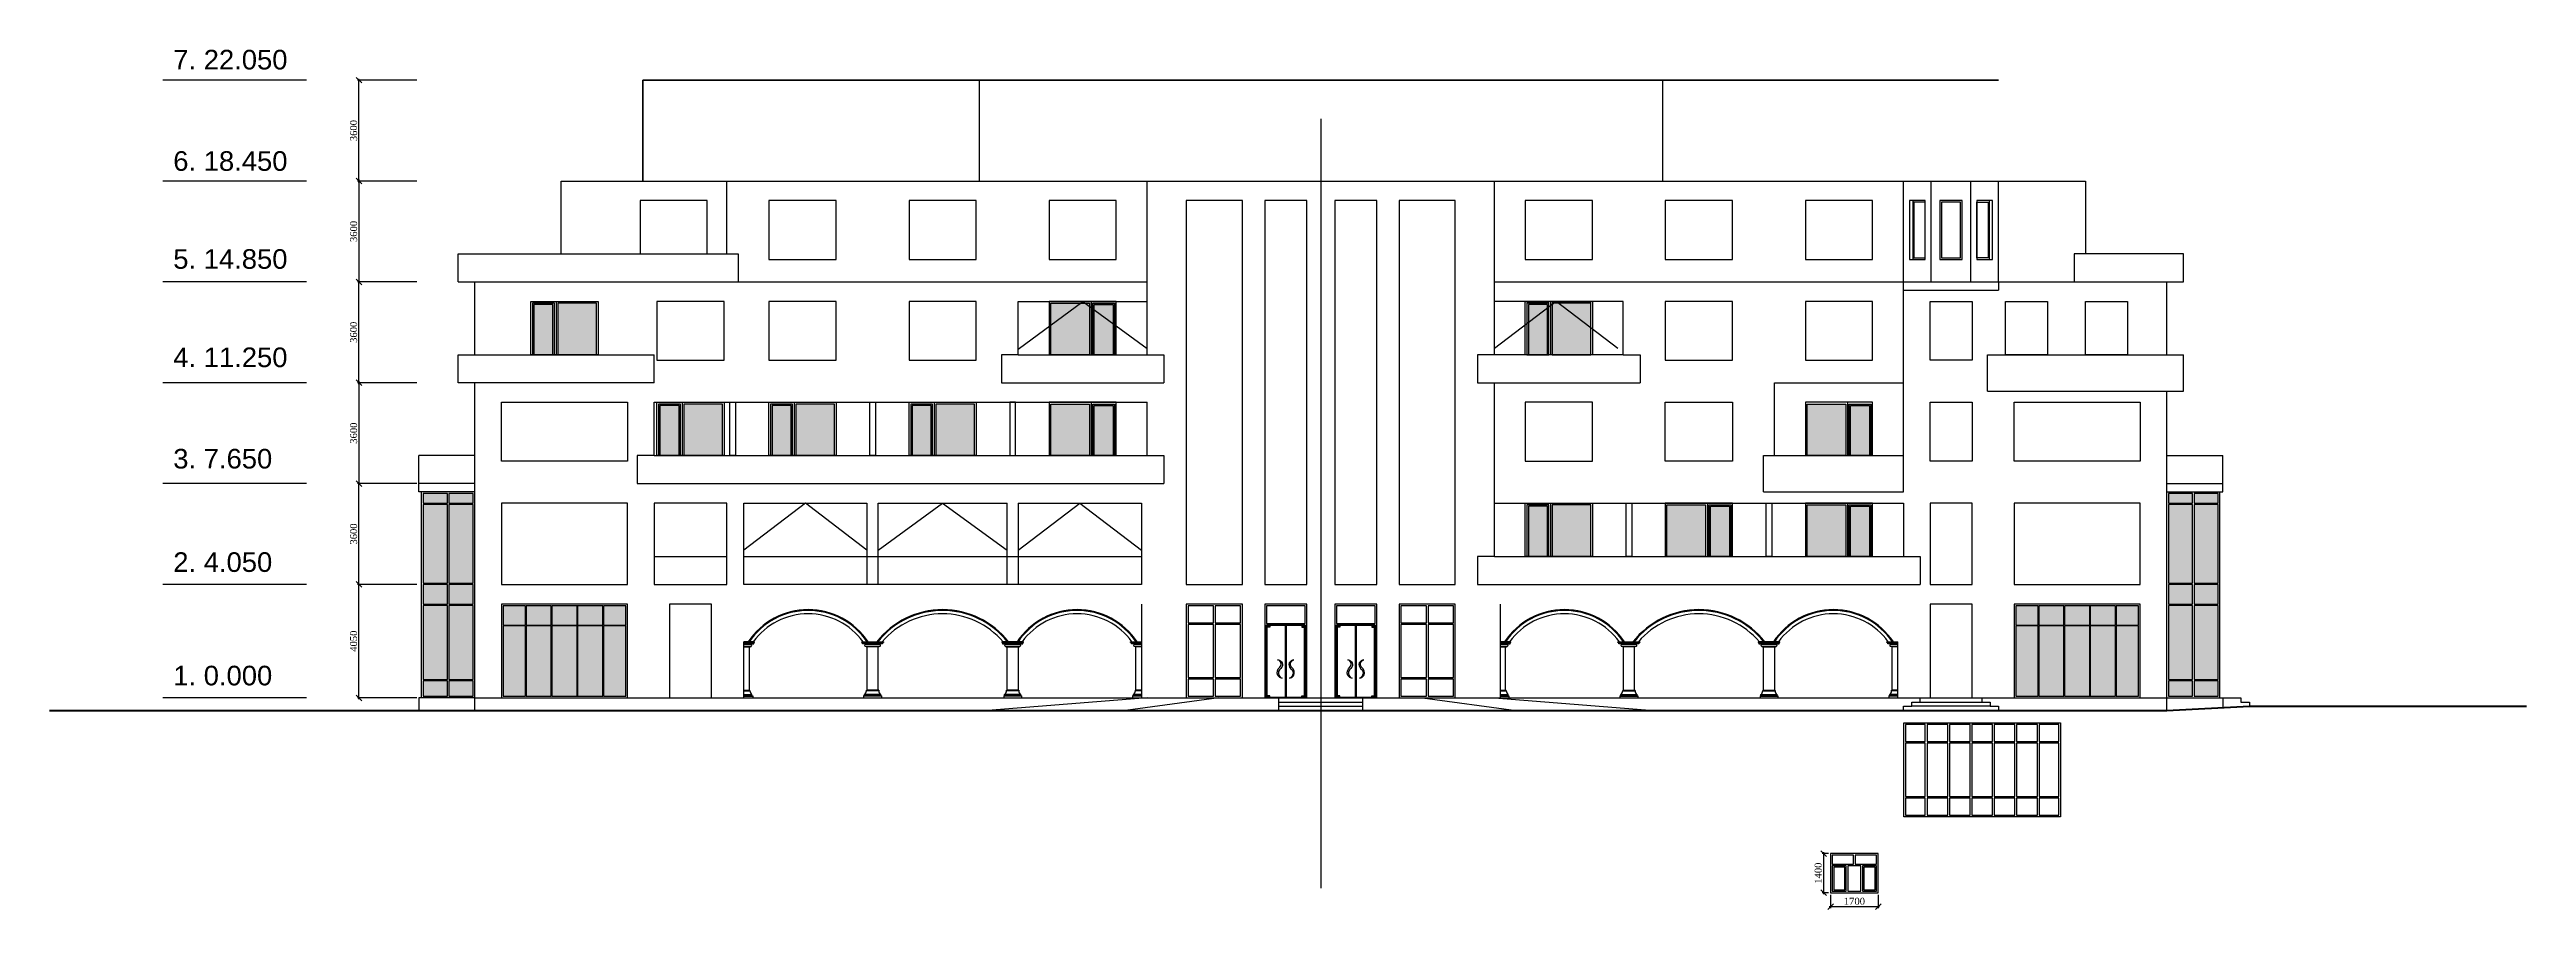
# Model space of a CAD drawing. Header units: inches. Extents: x 2870606 to 3671143, y -733551 to -473558.
# Drawn here: x 3019444 to 3107870, y -633457 to -602762 of the extents above; entities that cross this region are included whole.
import ezdxf

# ---------------------------------------------------------------- set-up
doc = ezdxf.new("R2010")
doc.units = ezdxf.units.IN
doc.header["$MEASUREMENT"] = 0
doc.layers.add('01', color=7, linetype='Continuous')
doc.styles.add('ira', font='arial.ttf', dxfattribs={"height": 3})
doc.styles.add('J~stule', font='dutch.ttf')
doc.dimstyles.new('J~style', dxfattribs={"dimscale": 100, "dimtxt": 2.5, "dimasz": 2, "dimexe": 0.55, "dimexo": 0.725, "dimtad": 1, "dimdec": 0, "dimdsep": 46, "dimtxsty": 'J~stule', "dimblk": 'OBLIQUE', "dimcen": 2, "dimdle": 0.5, "dimadec": 0, "dimazin": 0, "dimtfac": 1, "dimtdec": 0, "dimtmove": 0, "dimatfit": 3, "dimfxl": 1, "dimarcsym": 0})

msp = doc.modelspace()

# ---------------------------------------------------------------- texts
at = {"style": 'ira'}
msp.add_text('5. 14.850', height=700, dxfattribs=at).set_placement((3023861.52, -610587.86))
at = {"layer": '01', "lineweight": 20, "style": 'ira'}
for s, p in [('7. 22.050', (3023861.52, -603472.06)), ('6. 18.450', (3023861.52, -607090.68)), ('4. 11.250', (3023861.52, -614097.82)), ('3. 7.650', (3023861.52, -617716.44)), ('2. 4.050', (3023861.52, -621407.91)), ('1. 0.000', (3023861.52, -625457.91))]:
    msp.add_text(s, height=700, dxfattribs=at).set_placement(p)

# ---------------------------------------------------------------- blocks, each defined once
blk = doc.blocks.new('_Oblique')
at = {"color": 0, "linetype": 'ByBlock', "lineweight": -2}
blk.add_line((-0.5, -0.5), (0.5, 0.5), dxfattribs=at)
blk = doc.blocks.new('*D79')
at = {"color": 0, "lineweight": -2, "transparency": 16777216}
for p, q in [((3082956, -631462), (3082722, -631462)), ((3082777, -631412), (3082777, -632912)), ((3082956, -632862), (3082722, -632862))]:
    blk.add_line(p, q, dxfattribs=at)
at = {"layer": 'Defpoints', "color": 0, "lineweight": 35, "transparency": 16777216}
for p in [(3083028, -631462), (3082777, -632862), (3083028, -632862)]:
    blk.add_point(p, dxfattribs=at)
at = {"color": 0, "lineweight": -2, "transparency": 16777216, "xscale": 200, "yscale": 200, "zscale": 200}
for p, rotation in [((3082777, -631462), 90), ((3082777, -632862), 270)]:
    blk.add_blockref('_Oblique', p, dxfattribs=dict(at, rotation=rotation))
at = {"color": 0, "transparency": 16777216, "insert": (3082586, -632162), "char_height": 250, "attachment_point": 5, "rotation": 90, "style": 'J~stule'}
blk.add_mtext('1400', dxfattribs=at)
blk = doc.blocks.new('*D80')
at = {"color": 0, "lineweight": -2, "transparency": 16777216}
for p, q in [((3083028, -632935), (3083028, -633412)), ((3084728, -632935), (3084728, -633412)), ((3082978, -633357), (3084778, -633357))]:
    blk.add_line(p, q, dxfattribs=at)
at = {"layer": 'Defpoints', "color": 0, "lineweight": 35, "transparency": 16777216}
for p in [(3083028, -632862), (3084728, -632862), (3084728, -633357)]:
    blk.add_point(p, dxfattribs=at)
at = {"color": 0, "lineweight": -2, "transparency": 16777216, "xscale": 200, "yscale": 200, "zscale": 200, "rotation": 180}
blk.add_blockref('_Oblique', (3083028, -633357), dxfattribs=at)
at = {"color": 0, "lineweight": -2, "transparency": 16777216, "xscale": 200, "yscale": 200, "zscale": 200}
blk.add_blockref('_Oblique', (3084728, -633357), dxfattribs=at)
at = {"color": 0, "transparency": 16777216, "insert": (3083878, -633166), "char_height": 250, "attachment_point": 5, "style": 'J~stule'}
blk.add_mtext('1700', dxfattribs=at)
blk = doc.blocks.new('*D83')
at = {"color": 0, "lineweight": -2, "transparency": 16777216}
for p, q in [((3032555, -621855), (3030436, -621855)), ((3030491, -625955), (3030491, -621805)), ((3032555, -625905), (3030436, -625905))]:
    blk.add_line(p, q, dxfattribs=at)
at = {"layer": 'Defpoints', "color": 0, "lineweight": 35, "transparency": 16777216}
for p in [(3030491, -621855), (3032627, -621855), (3032627, -625905)]:
    blk.add_point(p, dxfattribs=at)
at = {"color": 0, "lineweight": -2, "transparency": 16777216, "xscale": 200, "yscale": 200, "zscale": 200}
for p, rotation in [((3030491, -621855), 90), ((3030491, -625905), 270)]:
    blk.add_blockref('_Oblique', p, dxfattribs=dict(at, rotation=rotation))
at = {"color": 0, "transparency": 16777216, "insert": (3030299, -623880), "char_height": 250, "attachment_point": 5, "rotation": 90, "style": 'J~stule'}
blk.add_mtext('4050', dxfattribs=at)
blk = doc.blocks.new('*D84')
at = {"color": 0, "lineweight": -2, "transparency": 16777216}
for p, q in [((3032555, -618255), (3030436, -618255)), ((3030491, -621905), (3030491, -618205)), ((3032555, -621855), (3030436, -621855))]:
    blk.add_line(p, q, dxfattribs=at)
at = {"layer": 'Defpoints', "color": 0, "lineweight": 35, "transparency": 16777216}
for p in [(3030491, -618255), (3032627, -618255), (3032627, -621855)]:
    blk.add_point(p, dxfattribs=at)
at = {"color": 0, "lineweight": -2, "transparency": 16777216, "xscale": 200, "yscale": 200, "zscale": 200}
for p, rotation in [((3030491, -618255), 90), ((3030491, -621855), 270)]:
    blk.add_blockref('_Oblique', p, dxfattribs=dict(at, rotation=rotation))
at = {"color": 0, "transparency": 16777216, "insert": (3030301, -620055), "char_height": 250, "attachment_point": 5, "rotation": 90, "style": 'J~stule'}
blk.add_mtext('3600', dxfattribs=at)
blk = doc.blocks.new('*D85')
at = {"color": 0, "lineweight": -2, "transparency": 16777216}
for p, q in [((3032555, -614655), (3030436, -614655)), ((3030491, -614605), (3030491, -618305)), ((3032555, -618255), (3030436, -618255))]:
    blk.add_line(p, q, dxfattribs=at)
at = {"layer": 'Defpoints', "color": 0, "lineweight": 35, "transparency": 16777216}
for p in [(3032627, -614655), (3030491, -618255), (3032627, -618255)]:
    blk.add_point(p, dxfattribs=at)
at = {"color": 0, "lineweight": -2, "transparency": 16777216, "xscale": 200, "yscale": 200, "zscale": 200}
for p, rotation in [((3030491, -614655), 90), ((3030491, -618255), 270)]:
    blk.add_blockref('_Oblique', p, dxfattribs=dict(at, rotation=rotation))
at = {"color": 0, "transparency": 16777216, "insert": (3030301, -616455), "char_height": 250, "attachment_point": 5, "rotation": 90, "style": 'J~stule'}
blk.add_mtext('3600', dxfattribs=at)
blk = doc.blocks.new('*D86')
at = {"color": 0, "lineweight": -2, "transparency": 16777216}
for p, q in [((3032555, -607455), (3030436, -607455)), ((3030491, -607405), (3030491, -611105)), ((3032555, -611055), (3030436, -611055))]:
    blk.add_line(p, q, dxfattribs=at)
at = {"layer": 'Defpoints', "color": 0, "lineweight": 35, "transparency": 16777216}
for p in [(3032627, -607455), (3030491, -611055), (3032627, -611055)]:
    blk.add_point(p, dxfattribs=at)
at = {"color": 0, "lineweight": -2, "transparency": 16777216, "xscale": 200, "yscale": 200, "zscale": 200}
for p, rotation in [((3030491, -607455), 90), ((3030491, -611055), 270)]:
    blk.add_blockref('_Oblique', p, dxfattribs=dict(at, rotation=rotation))
at = {"color": 0, "transparency": 16777216, "insert": (3030301, -609255), "char_height": 250, "attachment_point": 5, "rotation": 90, "style": 'J~stule'}
blk.add_mtext('3600', dxfattribs=at)
blk = doc.blocks.new('*D87')
at = {"color": 0, "lineweight": -2, "transparency": 16777216}
for p, q in [((3030491, -614705), (3030491, -611005)), ((3032555, -611055), (3030436, -611055)), ((3032555, -614655), (3030436, -614655))]:
    blk.add_line(p, q, dxfattribs=at)
at = {"layer": 'Defpoints', "color": 0, "lineweight": 35, "transparency": 16777216}
for p in [(3030491, -611055), (3032627, -611055), (3032627, -614655)]:
    blk.add_point(p, dxfattribs=at)
at = {"color": 0, "lineweight": -2, "transparency": 16777216, "xscale": 200, "yscale": 200, "zscale": 200}
for p, rotation in [((3030491, -611055), 90), ((3030491, -614655), 270)]:
    blk.add_blockref('_Oblique', p, dxfattribs=dict(at, rotation=rotation))
at = {"color": 0, "transparency": 16777216, "insert": (3030301, -612855), "char_height": 250, "attachment_point": 5, "rotation": 90, "style": 'J~stule'}
blk.add_mtext('3600', dxfattribs=at)
blk = doc.blocks.new('*D88')
at = {"color": 0, "lineweight": -2, "transparency": 16777216}
for p, q in [((3032555, -603855), (3030436, -603855)), ((3030491, -607505), (3030491, -603805)), ((3032555, -607455), (3030436, -607455))]:
    blk.add_line(p, q, dxfattribs=at)
at = {"layer": 'Defpoints', "color": 0, "lineweight": 35, "transparency": 16777216}
for p in [(3030491, -603855), (3032627, -603855), (3032627, -607455)]:
    blk.add_point(p, dxfattribs=at)
at = {"color": 0, "lineweight": -2, "transparency": 16777216, "xscale": 200, "yscale": 200, "zscale": 200}
for p, rotation in [((3030491, -603855), 90), ((3030491, -607455), 270)]:
    blk.add_blockref('_Oblique', p, dxfattribs=dict(at, rotation=rotation))
at = {"color": 0, "transparency": 16777216, "insert": (3030301, -605655), "char_height": 250, "attachment_point": 5, "rotation": 90, "style": 'J~stule'}
blk.add_mtext('3600', dxfattribs=at)

# ---------------------------------------------------------------- dimensions: what is measured, and where the dimension line sits
for base, p1, p2, angle, picture, middle in [((3030491.23, -603854.69), (3032627.14, -607454.69), (3032627.14, -603854.69), 90, '*D88', (3030301.21, -605654.69)), ((3030491.23, -611054.69), (3032627.14, -607454.69), (3032627.14, -611054.69), 270, '*D86', (3030301.21, -609254.69)), ((3030491.23, -611054.69), (3032627.14, -614654.69), (3032627.14, -611054.69), 90, '*D87', (3030301.21, -612854.69)), ((3030491.23, -618254.69), (3032627.14, -614654.69), (3032627.14, -618254.69), 270, '*D85', (3030301.21, -616454.69)), ((3030491.23, -618254.69), (3032627.14, -621854.69), (3032627.14, -618254.69), 90, '*D84', (3030301.21, -620054.69)), ((3030491.23, -621854.69), (3032627.14, -625904.69), (3032627.14, -621854.69), 90, '*D83', (3030298.53, -623879.69)), ((3082776.85, -632862.38), (3083028.43, -631462.38), (3083028.43, -632862.38), 90, '*D79', (3082585.97, -632162.38))]:
    dim = msp.add_linear_dim(base=base, p1=p1, p2=p2, angle=angle, dimstyle='J~style', override={"dimdec": 1, "dimtdec": 1})
    dim.commit()
    dim.dimension.update_dxf_attribs({"geometry": picture, "text_midpoint": middle})
dim = msp.add_linear_dim(base=(3084728.43, -633356.9), p1=(3083028.43, -632862.38), p2=(3084728.43, -632862.38), dimstyle='J~style', override={"dimdec": 1, "dimtdec": 1})
dim.commit()
dim.dimension.update_dxf_attribs({"geometry": '*D80', "text_midpoint": (3083878.43, -633166.02)})

# ---------------------------------------------------------------- hatches: boundary and pattern name
h = msp.add_hatch(color=256)
h.set_gradient(color1=(125, 180, 197), color2=(213, 231, 236), one_color=1, tint=0.88, name='HEMISPHERICAL')
h.paths.add_polyline_path([(3037587.14, -613654.69), (3038967.14, -613654.69), (3038967.14, -611814.69), (3037587.14, -611814.69)])
h.paths.add_polyline_path([(3036737.14, -613654.69), (3037417.14, -613654.69), (3037417.14, -611864.69), (3036737.14, -611864.69)])
h = msp.add_hatch(color=256)
h.set_gradient(color1=(125, 180, 197), color2=(213, 231, 236), one_color=1, tint=0.88, name='HEMISPHERICAL')
h.paths.add_polyline_path([(3056567.14, -613654.69), (3055187.14, -613654.69), (3055187.14, -611814.69), (3056567.14, -611814.69)])
h.paths.add_polyline_path([(3057417.14, -613654.69), (3056737.14, -613654.69), (3056737.14, -611864.69), (3057417.14, -611864.69)])
h = msp.add_hatch(color=256)
h.set_gradient(color1=(125, 180, 197), color2=(213, 231, 236), one_color=1, tint=0.88, name='HEMISPHERICAL')
h.paths.add_polyline_path([(3073087.14, -613654.69), (3074467.14, -613654.69), (3074467.14, -611814.69), (3073087.14, -611814.69)])
h.paths.add_polyline_path([(3072237.14, -613654.69), (3072917.14, -613654.69), (3072917.14, -611864.69), (3072237.14, -611864.69)])
h = msp.add_hatch(color=256)
h.set_gradient(color1=(125, 180, 197), color2=(213, 231, 236), one_color=1, tint=0.88, name='HEMISPHERICAL')
h.paths.add_polyline_path([(3042087.14, -617254.69), (3043467.14, -617254.69), (3043467.14, -615414.69), (3042087.14, -615414.69)])
h.paths.add_polyline_path([(3041237.14, -617254.69), (3041917.14, -617254.69), (3041917.14, -615464.69), (3041237.14, -615464.69)])
h = msp.add_hatch(color=256)
h.set_gradient(color1=(125, 180, 197), color2=(213, 231, 236), one_color=1, tint=0.88, name='HEMISPHERICAL')
h.paths.add_polyline_path([(3046087.14, -617254.69), (3047467.14, -617254.69), (3047467.14, -615414.69), (3046087.14, -615414.69)])
h.paths.add_polyline_path([(3045237.14, -617254.69), (3045917.14, -617254.69), (3045917.14, -615464.69), (3045237.14, -615464.69)])
h = msp.add_hatch(color=256)
h.set_gradient(color1=(125, 180, 197), color2=(213, 231, 236), one_color=1, tint=0.88, name='HEMISPHERICAL')
h.paths.add_polyline_path([(3051087.14, -617254.69), (3052467.14, -617254.69), (3052467.14, -615414.69), (3051087.14, -615414.69)])
h.paths.add_polyline_path([(3050237.14, -617254.69), (3050917.14, -617254.69), (3050917.14, -615464.69), (3050237.14, -615464.69)])
h = msp.add_hatch(color=256)
h.set_gradient(color1=(125, 180, 197), color2=(213, 231, 236), one_color=1, tint=0.88, name='HEMISPHERICAL')
h.paths.add_polyline_path([(3056567.14, -617254.69), (3055187.14, -617254.69), (3055187.14, -615414.69), (3056567.14, -615414.69)])
h.paths.add_polyline_path([(3057417.14, -617254.69), (3056737.14, -617254.69), (3056737.14, -615464.69), (3057417.14, -615464.69)])
h = msp.add_hatch(color=256)
h.set_gradient(color1=(125, 180, 197), color2=(213, 231, 236), one_color=1, tint=0.88, name='HEMISPHERICAL')
h.paths.add_polyline_path([(3083567.14, -617254.69), (3082187.14, -617254.69), (3082187.14, -615414.69), (3083567.14, -615414.69)])
h.paths.add_polyline_path([(3084417.14, -617254.69), (3083737.14, -617254.69), (3083737.14, -615464.69), (3084417.14, -615464.69)])
h = msp.add_hatch(color=256)
h.set_gradient(color1=(125, 180, 197), color2=(213, 231, 236), one_color=1, tint=0.88, name='HEMISPHERICAL')
h.paths.add_polyline_path([(3033652.14, -618614.69), (3032787.14, -618614.69), (3032787.14, -618954.69), (3033652.14, -618954.69)])
h.paths.add_polyline_path([(3034567.14, -618614.69), (3033702.14, -618614.69), (3033702.14, -618954.69), (3034567.14, -618954.69)])
h.paths.add_polyline_path([(3034567.14, -619004.69), (3033702.14, -619004.69), (3033702.14, -621804.69), (3034567.14, -621804.69)])
h.paths.add_polyline_path([(3033652.14, -619004.69), (3032787.14, -619004.69), (3032787.14, -621804.69), (3033652.14, -621804.69)])
h.paths.add_polyline_path([(3033652.14, -621854.69), (3032787.14, -621854.69), (3032787.14, -622554.69), (3033652.14, -622554.69)])
h.paths.add_polyline_path([(3034567.14, -621854.69), (3033702.14, -621854.69), (3033702.14, -622554.69), (3034567.14, -622554.69)])
h.paths.add_polyline_path([(3034567.14, -622604.69), (3033702.14, -622604.69), (3033702.14, -625244.69), (3034567.14, -625244.69)])
h.paths.add_polyline_path([(3033652.14, -622604.69), (3032787.14, -622604.69), (3032787.14, -625244.69), (3033652.14, -625244.69)])
h.paths.add_polyline_path([(3033652.14, -625294.69), (3032787.14, -625294.69), (3032787.14, -625844.69), (3033652.14, -625844.69)])
h.paths.add_polyline_path([(3034567.14, -625294.69), (3033702.14, -625294.69), (3033702.14, -625844.69), (3034567.14, -625844.69)])
h = msp.add_hatch(color=256)
h.set_gradient(color1=(125, 180, 197), color2=(213, 231, 236), one_color=1, tint=0.88, name='HEMISPHERICAL')
h.paths.add_polyline_path([(3095952.14, -618614.69), (3095087.14, -618614.69), (3095087.14, -618954.69), (3095952.14, -618954.69)])
h.paths.add_polyline_path([(3096867.14, -618614.69), (3096002.14, -618614.69), (3096002.14, -618954.69), (3096867.14, -618954.69)])
h.paths.add_polyline_path([(3096867.14, -619004.69), (3096002.14, -619004.69), (3096002.14, -621804.69), (3096867.14, -621804.69)])
h.paths.add_polyline_path([(3095952.14, -619004.69), (3095087.14, -619004.69), (3095087.14, -621804.69), (3095952.14, -621804.69)])
h.paths.add_polyline_path([(3095952.14, -621854.69), (3095087.14, -621854.69), (3095087.14, -622554.69), (3095952.14, -622554.69)])
h.paths.add_polyline_path([(3096867.14, -621854.69), (3096002.14, -621854.69), (3096002.14, -622554.69), (3096867.14, -622554.69)])
h.paths.add_polyline_path([(3096867.14, -622604.69), (3096002.14, -622604.69), (3096002.14, -625244.69), (3096867.14, -625244.69)])
h.paths.add_polyline_path([(3095952.14, -622604.69), (3095087.14, -622604.69), (3095087.14, -625244.69), (3095952.14, -625244.69)])
h.paths.add_polyline_path([(3095952.14, -625294.69), (3095087.14, -625294.69), (3095087.14, -625844.69), (3095952.14, -625844.69)])
h.paths.add_polyline_path([(3096867.14, -625294.69), (3096002.14, -625294.69), (3096002.14, -625844.69), (3096867.14, -625844.69)])
h = msp.add_hatch(color=256)
h.set_gradient(color1=(125, 180, 197), color2=(213, 231, 236), one_color=1, tint=0.88, name='HEMISPHERICAL')
h.paths.add_polyline_path([(3073087.14, -620854.69), (3074467.14, -620854.69), (3074467.14, -619014.69), (3073087.14, -619014.69)])
h.paths.add_polyline_path([(3072237.14, -620854.69), (3072917.14, -620854.69), (3072917.14, -619064.69), (3072237.14, -619064.69)])
h = msp.add_hatch(color=256)
h.set_gradient(color1=(125, 180, 197), color2=(213, 231, 236), one_color=1, tint=0.88, name='HEMISPHERICAL')
h.paths.add_polyline_path([(3078567.14, -620854.69), (3077187.14, -620854.69), (3077187.14, -619014.69), (3078567.14, -619014.69)])
h.paths.add_polyline_path([(3079417.14, -620854.69), (3078737.14, -620854.69), (3078737.14, -619064.69), (3079417.14, -619064.69)])
h = msp.add_hatch(color=256)
h.set_gradient(color1=(125, 180, 197), color2=(213, 231, 236), one_color=1, tint=0.88, name='HEMISPHERICAL')
h.paths.add_polyline_path([(3083567.14, -620854.69), (3082187.14, -620854.69), (3082187.14, -619014.69), (3083567.14, -619014.69)])
h.paths.add_polyline_path([(3084417.14, -620854.69), (3083737.14, -620854.69), (3083737.14, -619064.69), (3084417.14, -619064.69)])
h = msp.add_hatch(color=256)
h.set_gradient(color1=(125, 180, 197), color2=(213, 231, 236), one_color=1, tint=0.88, name='HEMISPHERICAL')
h.paths.add_polyline_path([(3040017.14, -623334.69), (3039217.14, -623334.69), (3039217.14, -625844.69), (3040017.14, -625844.69)])
h.paths.add_polyline_path([(3040017.14, -622614.69), (3039217.14, -622614.69), (3039217.14, -623314.69), (3040017.14, -623314.69)])
h.paths.add_polyline_path([(3039197.14, -622614.69), (3038297.14, -622614.69), (3038297.14, -623314.69), (3039197.14, -623314.69)])
h.paths.add_polyline_path([(3038277.14, -622614.69), (3037377.14, -622614.69), (3037377.14, -623314.69), (3038277.14, -623314.69)])
h.paths.add_polyline_path([(3037357.14, -622614.69), (3036457.14, -622614.69), (3036457.14, -623314.69), (3037357.14, -623314.69)])
h.paths.add_polyline_path([(3036437.14, -622614.69), (3035637.14, -622614.69), (3035637.14, -623314.69), (3036437.14, -623314.69)])
h.paths.add_polyline_path([(3036437.14, -623334.69), (3035637.14, -623334.69), (3035637.14, -625844.69), (3036437.14, -625844.69)])
h.paths.add_polyline_path([(3037357.14, -623334.69), (3036457.14, -623334.69), (3036457.14, -625844.69), (3037357.14, -625844.69)])
h.paths.add_polyline_path([(3038277.14, -623334.69), (3037377.14, -623334.69), (3037377.14, -625844.69), (3038277.14, -625844.69)])
h.paths.add_polyline_path([(3039197.14, -623334.69), (3038297.14, -623334.69), (3038297.14, -625844.69), (3039197.14, -625844.69)])
h = msp.add_hatch(color=256)
h.set_gradient(color1=(125, 180, 197), color2=(213, 231, 236), one_color=1, tint=0.88, name='HEMISPHERICAL')
h.paths.add_polyline_path([(3094017.14, -623334.69), (3093217.14, -623334.69), (3093217.14, -625844.69), (3094017.14, -625844.69)])
h.paths.add_polyline_path([(3094017.14, -622614.69), (3093217.14, -622614.69), (3093217.14, -623314.69), (3094017.14, -623314.69)])
h.paths.add_polyline_path([(3093197.14, -622614.69), (3092297.14, -622614.69), (3092297.14, -623314.69), (3093197.14, -623314.69)])
h.paths.add_polyline_path([(3092277.14, -622614.69), (3091377.14, -622614.69), (3091377.14, -623314.69), (3092277.14, -623314.69)])
h.paths.add_polyline_path([(3091357.14, -622614.69), (3090457.14, -622614.69), (3090457.14, -623314.69), (3091357.14, -623314.69)])
h.paths.add_polyline_path([(3090437.14, -622614.69), (3089637.14, -622614.69), (3089637.14, -623314.69), (3090437.14, -623314.69)])
h.paths.add_polyline_path([(3090437.14, -623334.69), (3089637.14, -623334.69), (3089637.14, -625844.69), (3090437.14, -625844.69)])
h.paths.add_polyline_path([(3091357.14, -623334.69), (3090457.14, -623334.69), (3090457.14, -625844.69), (3091357.14, -625844.69)])
h.paths.add_polyline_path([(3092277.14, -623334.69), (3091377.14, -623334.69), (3091377.14, -625844.69), (3092277.14, -625844.69)])
h.paths.add_polyline_path([(3093197.14, -623334.69), (3092297.14, -623334.69), (3092297.14, -625844.69), (3093197.14, -625844.69)])

# ---------------------------------------------------------------- linework, layer by layer
for p, q in [((3028616.62, -603854.69), (3023484.17, -603854.69)), ((3052627.14, -603854.69), (3077027.14, -603854.69)), ((3052627.14, -603854.69), (3052627.14, -607454.69)), ((3077027.14, -603854.69), (3077027.14, -607454.69)), ((3028616.62, -607454.69), (3023484.17, -607454.69)), ((3037707.14, -607454.69), (3089027.14, -607454.69)), ((3037707.14, -610054.69), (3037707.14, -607454.69)), ((3043627.14, -610054.69), (3043627.14, -607454.69)), ((3058627.14, -613654.69), (3058627.14, -607454.69)), ((3071027.14, -613654.69), (3071027.14, -607454.69)), ((3085627.14, -611054.69), (3085627.14, -607454.69)), ((3086622.98, -611054.69), (3086622.98, -607454.69)), ((3088031.3, -611054.69), (3088031.3, -607454.69)), ((3089027.14, -611054.69), (3089027.14, -607454.69)), ((3089027.14, -611054.69), (3089027.14, -607454.69)), ((3089027.14, -607454.69), (3092127.14, -607454.69)), ((3092127.14, -607454.69), (3092127.14, -610054.69)), ((3085962.42, -608154.69), (3085962.42, -610254.69)), ((3088691.86, -608154.69), (3088691.86, -610254.69)), ((3034027.14, -611054.69), (3034027.14, -610054.69)), ((3034027.14, -610054.69), (3044027.14, -610054.69)), ((3044027.14, -610054.69), (3044027.14, -611054.69)), ((3028616.62, -611054.69), (3023484.17, -611054.69)), ((3034027.14, -611054.69), (3058627.14, -611054.69)), ((3034627.14, -613654.69), (3034627.14, -611054.69)), ((3037527.14, -611754.69, -981.54), (3037527.14, -613654.69, 66.17)), ((3054027.14, -613654.69), (3054027.14, -611754.69)), ((3054027.14, -611754.69), (3058627.14, -611754.69)), ((3056627.14, -611754.69, -981.54), (3056627.14, -613654.69, 66.17)), ((3071027.14, -611054.69), (3095027.14, -611054.69)), ((3075627.14, -611754.69), (3071027.14, -611754.69)), ((3073027.14, -611754.69, -981.54), (3073027.14, -613654.69, 66.17)), ((3075627.14, -613654.69), (3075627.14, -611754.69)), ((3085627.14, -614654.69), (3085627.14, -611054.69)), ((3085627.14, -611354.69), (3089027.14, -611354.69)), ((3089027.14, -611054.69), (3089027.14, -611354.69)), ((3095027.14, -613654.69), (3095027.14, -611054.69)), ((3034027.14, -613654.69), (3041027.14, -613654.69)), ((3034027.14, -614654.69), (3034027.14, -613654.69)), ((3041027.14, -614654.69), (3041027.14, -613654.69)), ((3054027.14, -613654.69), (3058627.14, -613654.69)), ((3075627.14, -613654.69), (3071027.14, -613654.69)), ((3088627.14, -613654.69), (3095627.14, -613654.69)), ((3088627.14, -614954.69), (3088627.14, -613654.69)), ((3095627.14, -614954.69), (3095627.14, -613654.69)), ((3028616.62, -614654.69), (3023484.17, -614654.69)), ((3041027.14, -614654.69), (3034027.14, -614654.69)), ((3034627.14, -626354.69), (3034627.14, -614654.69)), ((3041027.14, -617254.69), (3041027.14, -615354.69)), ((3041027.14, -615354.69), (3058627.14, -615354.69)), ((3042027.14, -615354.69, -981.54), (3042027.14, -617254.69, 66.17)), ((3046027.14, -615354.69, -981.54), (3046027.14, -617254.69, 66.17)), ((3051027.14, -615354.69, -981.54), (3051027.14, -617254.69, 66.17)), ((3053427.14, -614654.69), (3059227.14, -614654.69)), ((3056627.14, -615354.69, -981.54), (3056627.14, -617254.69, 66.17)), ((3058627.14, -617254.69), (3058627.14, -615354.69)), ((3070427.14, -614654.69), (3076227.14, -614654.69)), ((3071027.14, -618954.69), (3071027.14, -614654.69)), ((3081027.14, -617254.69), (3081027.14, -614654.69)), ((3081027.14, -614654.69), (3085627.14, -614654.69)), ((3083627.14, -615354.69, -981.54), (3083627.14, -617254.69, 66.17)), ((3085627.14, -618554.69), (3085627.14, -614654.69)), ((3088627.14, -614954.69), (3095627.14, -614954.69)), ((3095027.14, -626354.69), (3095027.14, -614954.69)), ((3032627.14, -618554.69), (3032627.14, -617254.69)), ((3034627.14, -617254.69), (3032627.14, -617254.69)), ((3041027.14, -617254.69), (3058627.14, -617254.69)), ((3080627.14, -617254.69), (3085627.14, -617254.69)), ((3080627.14, -618254.69), (3080627.14, -617254.69)), ((3095027.14, -617254.69), (3097027.14, -617254.69)), ((3097027.14, -618554.69), (3097027.14, -617254.69)), ((3028616.62, -618254.69), (3023484.17, -618254.69)), ((3034627.14, -618254.69), (3032627.14, -618254.69)), ((3034627.14, -618554.69), (3032627.14, -618554.69)), ((3032727.14, -625904.69), (3032727.14, -618554.69)), ((3040427.14, -618254.69), (3059227.14, -618254.69)), ((3044227.14, -621854.69), (3044227.14, -618954.69)), ((3044227.14, -618954.69), (3048627.14, -618954.69)), ((3048627.14, -618954.69), (3048627.14, -621854.69)), ((3049027.14, -621854.69), (3049027.14, -618954.69)), ((3049027.14, -618954.69), (3053627.14, -618954.69)), ((3053627.14, -621854.69), (3053627.14, -618954.69)), ((3054027.14, -618954.69), (3054027.14, -621854.69)), ((3054027.14, -618954.69), (3058427.14, -618954.69)), ((3058427.14, -618954.69), (3058427.14, -621854.69)), ((3071027.14, -620854.69), (3071027.14, -618954.69)), ((3071027.14, -618954.69), (3085627.14, -618954.69)), ((3073027.14, -618954.69, -981.54), (3073027.14, -620854.69, 66.17)), ((3078627.14, -618954.69, -981.54), (3078627.14, -620854.69, 66.17)), ((3080627.14, -618554.69), (3080627.14, -618254.69)), ((3080627.14, -618554.69), (3085627.14, -618554.69)), ((3083627.14, -618954.69, -981.54), (3083627.14, -620854.69, 66.17)), ((3085627.14, -618954.69), (3085627.14, -620854.69)), ((3095027.14, -618254.69), (3097027.14, -618254.69)), ((3095027.14, -618554.69), (3097027.14, -618554.69)), ((3096927.14, -625904.69), (3096927.14, -618554.69)), ((3041027.14, -620854.69), (3043627.14, -620854.69)), ((3044227.14, -620854.69), (3058427.14, -620854.69)), ((3071027.14, -620854.69), (3085627.14, -620854.69)), ((3028616.62, -621854.69), (3023484.17, -621854.69)), ((3058427.14, -621854.69), (3044227.14, -621854.69)), ((3070427.14, -621854.69), (3086227.14, -621854.69)), ((3058427.14, -622554.69), (3058427.14, -625904.69)), ((3062917.14, -623324.69, -25.91), (3062917.14, -623304.69, -25.91)), ((3062922.14, -623324.69, -25.91), (3062922.14, -623304.69, -25.91)), ((3064232.14, -623324.69, -25.91), (3064232.14, -623304.69, -25.91)), ((3064237.14, -623324.69, -25.91), (3064237.14, -623304.69, -25.91)), ((3065417.14, -623324.69, -25.91), (3065417.14, -623304.69, -25.91)), ((3065422.14, -623324.69, -25.91), (3065422.14, -623304.69, -25.91)), ((3066732.14, -623324.69, -25.91), (3066732.14, -623304.69, -25.91)), ((3066737.14, -623324.69, -25.91), (3066737.14, -623304.69, -25.91)), ((3071227.14, -622554.69), (3071227.14, -625904.69)), ((3044227.14, -625904.69), (3044227.14, -623904.69)), ((3044616.53, -623904.69), (3044227.14, -623904.69)), ((3044227.14, -623924.69), (3044586.53, -623924.69)), ((3044227.14, -623974.69), (3044486.53, -623974.69)), ((3044227.14, -623994.69), (3044486.53, -623994.69)), ((3044227.14, -624064.79), (3044486.53, -624064.79)), ((3044227.14, -624084.79), (3044456.53, -624084.79)), ((3044427.14, -625634.83), (3044427.14, -624084.79)), ((3044456.53, -624064.79), (3044456.53, -624084.79)), ((3044486.53, -623974.69), (3044586.53, -623974.69)), ((3044486.53, -623974.69), (3044486.53, -623994.69)), ((3044586.53, -623974.69), (3044586.53, -623924.69)), ((3044586.53, -623924.69), (3044616.53, -623924.69)), ((3044616.53, -623924.69), (3044616.53, -623904.69)), ((3048437.75, -623924.69), (3048437.75, -623904.69)), ((3048437.75, -623904.69), (3049216.56, -623904.69)), ((3048467.75, -623924.69), (3048437.75, -623924.69)), ((3048467.75, -623974.69), (3048467.75, -623924.69)), ((3049186.56, -623924.69), (3048467.75, -623924.69)), ((3048567.75, -623974.69), (3048467.75, -623974.69)), ((3049086.56, -623974.69), (3048567.75, -623974.69)), ((3048567.75, -623974.69), (3048567.75, -623994.69)), ((3049086.56, -623994.69), (3048567.75, -623994.69)), ((3049086.56, -624064.79), (3048567.75, -624064.79)), ((3048597.75, -624064.79), (3048597.75, -624084.79)), ((3049056.56, -624084.79), (3048597.75, -624084.79)), ((3048627.14, -624084.79), (3048627.14, -625634.83)), ((3049027.14, -625634.83), (3049027.14, -624084.79)), ((3049056.56, -624064.79), (3049056.56, -624084.79)), ((3049186.56, -623974.69), (3049086.56, -623974.69)), ((3049086.56, -623974.69), (3049086.56, -623994.69)), ((3049216.56, -623924.69), (3049186.56, -623924.69)), ((3049186.56, -623924.69), (3049186.56, -623974.69)), ((3049216.56, -623904.69), (3049216.56, -623924.69)), ((3054216.53, -623904.69), (3053437.72, -623904.69)), ((3053437.72, -623904.69), (3053437.72, -623924.69)), ((3053437.72, -623924.69), (3053467.72, -623924.69)), ((3053467.72, -623924.69), (3053467.72, -623974.69)), ((3053467.72, -623924.69), (3054186.53, -623924.69)), ((3053467.72, -623974.69), (3053567.72, -623974.69)), ((3053567.72, -623974.69), (3054086.53, -623974.69)), ((3053567.72, -623974.69), (3053567.72, -623994.69)), ((3053567.72, -623994.69), (3054086.53, -623994.69)), ((3053567.72, -624064.79), (3054086.53, -624064.79)), ((3053597.72, -624064.79), (3053597.72, -624084.79)), ((3053597.72, -624084.79), (3054056.53, -624084.79)), ((3053627.14, -625634.83), (3053627.14, -624084.79)), ((3054027.14, -624084.79), (3054027.14, -625634.83)), ((3054056.53, -624064.79), (3054056.53, -624084.79)), ((3054086.53, -623974.69), (3054186.53, -623974.69)), ((3054086.53, -623974.69), (3054086.53, -623994.69)), ((3054186.53, -623974.69), (3054186.53, -623924.69)), ((3054186.53, -623924.69), (3054216.53, -623924.69)), ((3054216.53, -623924.69), (3054216.53, -623904.69)), ((3058037.75, -623924.69), (3058037.75, -623904.69)), ((3058037.75, -623904.69), (3058427.14, -623904.69)), ((3058067.75, -623924.69), (3058037.75, -623924.69)), ((3058067.75, -623974.69), (3058067.75, -623924.69)), ((3058427.14, -623924.69), (3058067.75, -623924.69)), ((3058167.75, -623974.69), (3058067.75, -623974.69)), ((3058427.14, -623974.69), (3058167.75, -623974.69)), ((3058167.75, -623974.69), (3058167.75, -623994.69)), ((3058427.14, -623994.69), (3058167.75, -623994.69)), ((3058427.14, -624064.79), (3058167.75, -624064.79)), ((3058197.75, -624064.79), (3058197.75, -624084.79)), ((3058427.14, -624084.79), (3058197.75, -624084.79)), ((3058227.14, -625634.83), (3058227.14, -624084.79)), ((3071616.53, -623904.69), (3071227.14, -623904.69)), ((3071227.14, -623924.69), (3071586.53, -623924.69)), ((3071227.14, -623974.69), (3071486.53, -623974.69)), ((3071227.14, -623994.69), (3071486.53, -623994.69)), ((3071227.14, -624064.79), (3071486.53, -624064.79)), ((3071227.14, -624084.79), (3071456.53, -624084.79)), ((3071427.14, -625634.83), (3071427.14, -624084.79)), ((3071456.53, -624064.79), (3071456.53, -624084.79)), ((3071486.53, -623974.69), (3071586.53, -623974.69)), ((3071486.53, -623974.69), (3071486.53, -623994.69)), ((3071586.53, -623974.69), (3071586.53, -623924.69)), ((3071586.53, -623924.69), (3071616.53, -623924.69)), ((3071616.53, -623924.69), (3071616.53, -623904.69)), ((3075437.75, -623924.69), (3075437.75, -623904.69)), ((3075437.75, -623904.69), (3076216.56, -623904.69)), ((3075467.75, -623924.69), (3075437.75, -623924.69)), ((3075467.75, -623974.69), (3075467.75, -623924.69)), ((3076186.56, -623924.69), (3075467.75, -623924.69)), ((3075567.75, -623974.69), (3075467.75, -623974.69)), ((3076086.56, -623974.69), (3075567.75, -623974.69)), ((3075567.75, -623974.69), (3075567.75, -623994.69)), ((3076086.56, -623994.69), (3075567.75, -623994.69)), ((3076086.56, -624064.79), (3075567.75, -624064.79)), ((3075597.75, -624064.79), (3075597.75, -624084.79)), ((3076056.56, -624084.79), (3075597.75, -624084.79)), ((3075627.14, -624084.79), (3075627.14, -625634.83)), ((3076027.14, -625634.83), (3076027.14, -624084.79)), ((3076056.56, -624064.79), (3076056.56, -624084.79)), ((3076186.56, -623974.69), (3076086.56, -623974.69)), ((3076086.56, -623974.69), (3076086.56, -623994.69)), ((3076216.56, -623924.69), (3076186.56, -623924.69)), ((3076186.56, -623924.69), (3076186.56, -623974.69)), ((3076216.56, -623904.69), (3076216.56, -623924.69)), ((3081216.53, -623904.69), (3080437.72, -623904.69)), ((3080437.72, -623904.69), (3080437.72, -623924.69)), ((3080437.72, -623924.69), (3080467.72, -623924.69)), ((3080467.72, -623924.69), (3080467.72, -623974.69)), ((3080467.72, -623924.69), (3081186.53, -623924.69)), ((3080467.72, -623974.69), (3080567.72, -623974.69)), ((3080567.72, -623974.69), (3081086.53, -623974.69)), ((3080567.72, -623974.69), (3080567.72, -623994.69)), ((3080567.72, -623994.69), (3081086.53, -623994.69)), ((3080567.72, -624064.79), (3081086.53, -624064.79)), ((3080597.72, -624064.79), (3080597.72, -624084.79)), ((3080597.72, -624084.79), (3081056.53, -624084.79)), ((3080627.14, -625634.83), (3080627.14, -624084.79)), ((3081027.14, -624084.79), (3081027.14, -625634.83)), ((3081056.53, -624064.79), (3081056.53, -624084.79)), ((3081086.53, -623974.69), (3081186.53, -623974.69)), ((3081086.53, -623974.69), (3081086.53, -623994.69)), ((3081186.53, -623974.69), (3081186.53, -623924.69)), ((3081186.53, -623924.69), (3081216.53, -623924.69)), ((3081216.53, -623924.69), (3081216.53, -623904.69)), ((3085037.75, -623924.69), (3085037.75, -623904.69)), ((3085037.75, -623904.69), (3085427.14, -623904.69)), ((3085067.75, -623924.69), (3085037.75, -623924.69)), ((3085067.75, -623974.69), (3085067.75, -623924.69)), ((3085427.14, -623924.69), (3085067.75, -623924.69)), ((3085167.75, -623974.69), (3085067.75, -623974.69)), ((3085427.14, -623974.69), (3085167.75, -623974.69)), ((3085167.75, -623974.69), (3085167.75, -623994.69)), ((3085427.14, -623994.69), (3085167.75, -623994.69)), ((3085427.14, -624064.79), (3085167.75, -624064.79)), ((3085197.75, -624064.79), (3085197.75, -624084.79)), ((3085427.14, -624084.79), (3085197.75, -624084.79)), ((3085227.14, -625634.83), (3085227.14, -624084.79)), ((3085427.14, -625904.69), (3085427.14, -623904.69)), ((3028616.62, -625904.69), (3023484.17, -625904.69)), ((3034627.14, -625904.69), (3032627.14, -625904.69)), ((3032627.14, -625904.69), (3032627.14, -626354.69)), ((3034627.14, -625904.69), (3095027.14, -625904.69)), ((3044227.14, -625634.83), (3044447.14, -625634.83)), ((3044227.14, -625654.83), (3044447.14, -625654.83)), ((3044227.14, -625784.83), (3044516.53, -625784.83)), ((3044227.14, -625834.83), (3044546.53, -625834.83)), ((3044227.14, -625844.83), (3044546.53, -625844.83)), ((3044447.14, -625654.83), (3044447.14, -625634.83)), ((3044516.53, -625834.83), (3044516.53, -625784.83)), ((3044546.53, -625834.83), (3044546.53, -625904.69)), ((3048507.75, -625834.83), (3048507.75, -625904.69)), ((3049146.56, -625834.83), (3048507.75, -625834.83)), ((3049146.56, -625844.83), (3048507.75, -625844.83)), ((3048537.75, -625834.83), (3048537.75, -625784.83)), ((3049116.56, -625784.83), (3048537.75, -625784.83)), ((3049047.17, -625634.83), (3048607.14, -625634.83)), ((3048607.14, -625654.83), (3048607.14, -625634.83)), ((3049047.17, -625654.83), (3048607.14, -625654.83)), ((3049047.17, -625634.83), (3049047.17, -625654.83)), ((3049116.56, -625834.83), (3049116.56, -625784.83)), ((3049146.56, -625834.83), (3049146.56, -625904.69)), ((3058627.14, -625904.69), (3052936.63, -626354.69)), ((3053507.75, -625834.83), (3053507.75, -625904.69)), ((3054146.56, -625834.83), (3053507.75, -625834.83)), ((3054146.56, -625844.83), (3053507.75, -625844.83)), ((3053537.75, -625834.83), (3053537.75, -625784.83)), ((3054116.56, -625784.83), (3053537.75, -625784.83)), ((3054047.17, -625634.83), (3053607.14, -625634.83)), ((3053607.14, -625654.83), (3053607.14, -625634.83)), ((3054047.17, -625654.83), (3053607.14, -625654.83)), ((3054047.17, -625634.83), (3054047.17, -625654.83)), ((3054116.56, -625834.83), (3054116.56, -625784.83)), ((3054146.56, -625834.83), (3054146.56, -625904.69)), ((3061189.89, -625904.69), (3057851.54, -626354.69)), ((3058107.75, -625834.83), (3058107.75, -625904.69)), ((3058427.14, -625834.83), (3058107.75, -625834.83)), ((3058427.14, -625844.83), (3058107.75, -625844.83)), ((3058137.75, -625834.83), (3058137.75, -625784.83)), ((3058427.14, -625784.83), (3058137.75, -625784.83)), ((3058427.14, -625634.83), (3058207.14, -625634.83)), ((3058207.14, -625654.83), (3058207.14, -625634.83)), ((3058427.14, -625654.83), (3058207.14, -625654.83)), ((3062917.14, -625884.69), (3062917.14, -625904.69)), ((3062922.14, -625884.69), (3062922.14, -625904.69)), ((3063327.14, -626354.69), (3063327.14, -625904.69)), ((3064232.14, -625884.69), (3064232.14, -625904.69)), ((3064237.14, -625884.69), (3064237.14, -625904.69)), ((3065417.14, -625884.69), (3065417.14, -625904.69)), ((3065422.14, -625884.69), (3065422.14, -625904.69)), ((3066327.14, -626354.69), (3066327.14, -625904.69)), ((3066732.14, -625884.69), (3066732.14, -625904.69)), ((3066737.14, -625884.69), (3066737.14, -625904.69)), ((3068464.39, -625904.69), (3071802.74, -626354.69)), ((3071027.14, -625904.69), (3076717.65, -626354.69)), ((3071227.14, -625634.83), (3071447.14, -625634.83)), ((3071227.14, -625654.83), (3071447.14, -625654.83)), ((3071227.14, -625784.83), (3071516.53, -625784.83)), ((3071227.14, -625834.83), (3071546.53, -625834.83)), ((3071227.14, -625844.83), (3071546.53, -625844.83)), ((3071447.14, -625654.83), (3071447.14, -625634.83)), ((3071516.53, -625834.83), (3071516.53, -625784.83)), ((3071546.53, -625834.83), (3071546.53, -625904.69)), ((3075507.72, -625834.83), (3075507.72, -625904.69)), ((3075507.72, -625834.83), (3076146.53, -625834.83)), ((3075507.72, -625844.83), (3076146.53, -625844.83)), ((3075537.72, -625834.83), (3075537.72, -625784.83)), ((3075537.72, -625784.83), (3076116.53, -625784.83)), ((3075607.11, -625634.83), (3076047.14, -625634.83)), ((3075607.11, -625634.83), (3075607.11, -625654.83)), ((3075607.11, -625654.83), (3076047.14, -625654.83)), ((3076047.14, -625654.83), (3076047.14, -625634.83)), ((3076116.53, -625834.83), (3076116.53, -625784.83)), ((3076146.53, -625834.83), (3076146.53, -625904.69)), ((3080507.72, -625834.83), (3080507.72, -625904.69)), ((3080507.72, -625834.83), (3081146.53, -625834.83)), ((3080507.72, -625844.83), (3081146.53, -625844.83)), ((3080537.72, -625834.83), (3080537.72, -625784.83)), ((3080537.72, -625784.83), (3081116.53, -625784.83)), ((3080607.11, -625634.83), (3081047.14, -625634.83)), ((3080607.11, -625634.83), (3080607.11, -625654.83)), ((3080607.11, -625654.83), (3081047.14, -625654.83)), ((3081047.14, -625654.83), (3081047.14, -625634.83)), ((3081116.53, -625834.83), (3081116.53, -625784.83)), ((3081146.53, -625834.83), (3081146.53, -625904.69)), ((3085107.75, -625834.83), (3085107.75, -625904.69)), ((3085427.14, -625834.83), (3085107.75, -625834.83)), ((3085427.14, -625844.83), (3085107.75, -625844.83)), ((3085137.75, -625834.83), (3085137.75, -625784.83)), ((3085427.14, -625784.83), (3085137.75, -625784.83)), ((3085427.14, -625634.83), (3085207.14, -625634.83)), ((3085207.14, -625654.83), (3085207.14, -625634.83)), ((3085427.14, -625654.83), (3085207.14, -625654.83)), ((3095027.14, -625904.69), (3097027.14, -625904.69)), ((3097027.14, -625904.69), (3097027.14, -626252.99)), ((3063327.14, -626054.69), (3066327.14, -626054.69)), ((3063327.14, -626204.69), (3066327.14, -626204.69)), ((3088727.14, -626204.69), (3085927.14, -626204.69)), ((3086227.14, -626054.69), (3088427.14, -626054.69))]:
    msp.add_line(p, q)
at = {"color": 1, "lineweight": 35}
for p, q in [((3040627.14, -607454.69), (3040627.14, -603854.69)), ((3040627.14, -603854.69), (3089027.14, -603854.69))]:
    msp.add_line(p, q, dxfattribs=at)
at = {"color": 1}
msp.add_line((3064827.14, -605235.78), (3064827.14, -632695.63), dxfattribs=at)
for points, elevation in [([(3042927.14, -608154.69), (3040527.14, -608154.69), (3040527.14, -610054.69), (3042927.14, -610054.69)], -6.53), ([(3091239.45, -630146.91), (3085639.45, -630146.91), (3085639.45, -626796.91), (3091239.45, -626796.91)], -23.3), ([(3086409.45, -626856.91), (3085699.45, -626856.91), (3085699.45, -627456.91), (3086409.45, -627456.91)], -23.3), ([(3087209.45, -626856.91), (3086469.45, -626856.91), (3086469.45, -627456.91), (3087209.45, -627456.91)], -23.3), ([(3088009.45, -626856.91), (3087269.45, -626856.91), (3087269.45, -627456.91), (3088009.45, -627456.91)], -23.3), ([(3088809.45, -626856.91), (3088069.45, -626856.91), (3088069.45, -627456.91), (3088809.45, -627456.91)], -23.3), ([(3089609.45, -626856.91), (3088869.45, -626856.91), (3088869.45, -627456.91), (3089609.45, -627456.91)], -23.3), ([(3090409.45, -626856.91), (3089669.45, -626856.91), (3089669.45, -627456.91), (3090409.45, -627456.91)], -23.3), ([(3091179.45, -626856.91), (3090469.45, -626856.91), (3090469.45, -627456.91), (3091179.45, -627456.91)], -23.3), ([(3086409.45, -627516.91), (3085699.45, -627516.91), (3085699.45, -629426.91), (3086409.45, -629426.91)], -23.3), ([(3087209.45, -627516.91), (3086469.45, -627516.91), (3086469.45, -629426.91), (3087209.45, -629426.91)], -23.3), ([(3088009.45, -627516.91), (3087269.45, -627516.91), (3087269.45, -629426.91), (3088009.45, -629426.91)], -23.3), ([(3088809.45, -627516.91), (3088069.45, -627516.91), (3088069.45, -629426.91), (3088809.45, -629426.91)], -23.3), ([(3089609.45, -627516.91), (3088869.45, -627516.91), (3088869.45, -629426.91), (3089609.45, -629426.91)], -23.3), ([(3090409.45, -627516.91), (3089669.45, -627516.91), (3089669.45, -629426.91), (3090409.45, -629426.91)], -23.3), ([(3091179.45, -627516.91), (3090469.45, -627516.91), (3090469.45, -629426.91), (3091179.45, -629426.91)], -23.3), ([(3086409.45, -629486.91), (3085699.45, -629486.91), (3085699.45, -630086.91), (3086409.45, -630086.91)], -23.3), ([(3087209.45, -629486.91), (3086469.45, -629486.91), (3086469.45, -630086.91), (3087209.45, -630086.91)], -23.3), ([(3088009.45, -629486.91), (3087269.45, -629486.91), (3087269.45, -630086.91), (3088009.45, -630086.91)], -23.3), ([(3088809.45, -629486.91), (3088069.45, -629486.91), (3088069.45, -630086.91), (3088809.45, -630086.91)], -23.3), ([(3089609.45, -629486.91), (3088869.45, -629486.91), (3088869.45, -630086.91), (3089609.45, -630086.91)], -23.3), ([(3090409.45, -629486.91), (3089669.45, -629486.91), (3089669.45, -630086.91), (3090409.45, -630086.91)], -23.3), ([(3091179.45, -629486.91), (3090469.45, -629486.91), (3090469.45, -630086.91), (3091179.45, -630086.91)], -23.3)]:
    msp.add_lwpolyline(points, close=True, dxfattribs=dict(elevation=elevation))
for points in [[(3047527.14, -608154.69), (3045127.14, -608154.69), (3045127.14, -610254.69), (3047527.14, -610254.69)], [(3052527.14, -608154.69), (3050127.14, -608154.69), (3050127.14, -610254.69), (3052527.14, -610254.69)], [(3057527.14, -608154.69), (3055127.14, -608154.69), (3055127.14, -610254.69), (3057527.14, -610254.69)], [(3062027.14, -608154.69), (3060027.14, -608154.69), (3060027.14, -621854.69), (3062027.14, -621854.69)], [(3064327.14, -608154.69), (3062827.14, -608154.69), (3062827.14, -621854.69), (3064327.14, -621854.69)], [(3066827.14, -608154.69), (3065327.14, -608154.69), (3065327.14, -621854.69), (3066827.14, -621854.69)], [(3069627.14, -608154.69), (3067627.14, -608154.69), (3067627.14, -621854.69), (3069627.14, -621854.69)], [(3074527.14, -608154.69), (3072127.14, -608154.69), (3072127.14, -610254.69), (3074527.14, -610254.69)], [(3079527.14, -608154.69), (3077127.14, -608154.69), (3077127.14, -610254.69), (3079527.14, -610254.69)], [(3084527.14, -608154.69), (3082127.14, -608154.69), (3082127.14, -610254.69), (3084527.14, -610254.69)], [(3086407.9, -608154.69), (3085842.22, -608154.69), (3085842.22, -610254.69), (3086407.9, -610254.69)], [(3086407.9, -608214.69), (3086004.85, -608214.69), (3086004.85, -610194.69), (3086407.9, -610194.69)], [(3087727.14, -608154.69), (3086927.14, -608154.69), (3086927.14, -610254.69), (3087727.14, -610254.69)], [(3087667.14, -608214.69), (3086987.14, -608214.69), (3086987.14, -610194.69), (3087667.14, -610194.69)], [(3088812.06, -608154.69), (3088246.38, -608154.69), (3088246.38, -610254.69), (3088812.06, -610254.69)], [(3088246.38, -608214.69), (3088649.43, -608214.69), (3088649.43, -610194.69), (3088246.38, -610194.69)], [(3095627.14, -610054.69), (3091727.14, -610054.69), (3091727.14, -611054.69), (3095627.14, -611054.69)], [(3036627.14, -611754.69), (3039027.14, -611754.69), (3039027.14, -613654.69), (3036627.14, -613654.69)], [(3037467.14, -611814.69), (3036687.14, -611814.69), (3036687.14, -613654.69), (3037467.14, -613654.69)], [(3037417.14, -611864.69), (3036737.14, -611864.69), (3036737.14, -613654.69), (3037417.14, -613654.69)], [(3038967.14, -611814.69), (3037587.14, -611814.69), (3037587.14, -613654.69), (3038967.14, -613654.69)], [(3043527.14, -611754.69), (3041127.14, -611754.69), (3041127.14, -613854.69), (3043527.14, -613854.69)], [(3047527.14, -611754.69), (3045127.14, -611754.69), (3045127.14, -613854.69), (3047527.14, -613854.69)], [(3052527.14, -611754.69), (3050127.14, -611754.69), (3050127.14, -613854.69), (3052527.14, -613854.69)], [(3057527.14, -611754.69), (3055127.14, -611754.69), (3055127.14, -613654.69), (3057527.14, -613654.69)], [(3055187.14, -611814.69), (3056567.14, -611814.69), (3056567.14, -613654.69), (3055187.14, -613654.69)], [(3056687.14, -611814.69), (3057467.14, -611814.69), (3057467.14, -613654.69), (3056687.14, -613654.69)], [(3056737.14, -611864.69), (3057417.14, -611864.69), (3057417.14, -613654.69), (3056737.14, -613654.69)], [(3072127.14, -611754.69), (3074527.14, -611754.69), (3074527.14, -613654.69), (3072127.14, -613654.69)], [(3072967.14, -611814.69), (3072187.14, -611814.69), (3072187.14, -613654.69), (3072967.14, -613654.69)], [(3072917.14, -611864.69), (3072237.14, -611864.69), (3072237.14, -613654.69), (3072917.14, -613654.69)], [(3074467.14, -611814.69), (3073087.14, -611814.69), (3073087.14, -613654.69), (3074467.14, -613654.69)], [(3079527.14, -611754.69), (3077127.14, -611754.69), (3077127.14, -613854.69), (3079527.14, -613854.69)], [(3084527.14, -611754.69), (3082127.14, -611754.69), (3082127.14, -613854.69), (3084527.14, -613854.69)], [(3086577.14, -611754.69), (3088077.14, -611754.69), (3088077.14, -613854.69), (3086577.14, -613854.69)], [(3089267.14, -611754.69), (3090767.14, -611754.69), (3090767.14, -613654.69), (3089267.14, -613654.69)], [(3092127.14, -611754.69), (3093627.14, -611754.69), (3093627.14, -613654.69), (3092127.14, -613654.69)], [(3035577.14, -615354.69), (3040077.14, -615354.69), (3040077.14, -617454.69), (3035577.14, -617454.69)], [(3041127.14, -615354.69), (3043527.14, -615354.69), (3043527.14, -617254.69), (3041127.14, -617254.69)], [(3041967.14, -615414.69), (3041187.14, -615414.69), (3041187.14, -617254.69), (3041967.14, -617254.69)], [(3043467.14, -615414.69), (3042087.14, -615414.69), (3042087.14, -617254.69), (3043467.14, -617254.69)], [(3043727.14, -615354.69), (3043927.14, -615354.69), (3043927.14, -617254.69), (3043727.14, -617254.69)], [(3045127.14, -615354.69), (3047527.14, -615354.69), (3047527.14, -617254.69), (3045127.14, -617254.69)], [(3045967.14, -615414.69), (3045187.14, -615414.69), (3045187.14, -617254.69), (3045967.14, -617254.69)], [(3047467.14, -615414.69), (3046087.14, -615414.69), (3046087.14, -617254.69), (3047467.14, -617254.69)], [(3048727.14, -615354.69), (3048927.14, -615354.69), (3048927.14, -617254.69), (3048727.14, -617254.69)], [(3050127.14, -615354.69), (3052527.14, -615354.69), (3052527.14, -617254.69), (3050127.14, -617254.69)], [(3050967.14, -615414.69), (3050187.14, -615414.69), (3050187.14, -617254.69), (3050967.14, -617254.69)], [(3052467.14, -615414.69), (3051087.14, -615414.69), (3051087.14, -617254.69), (3052467.14, -617254.69)], [(3053727.14, -617254.69), (3053927.14, -617254.69), (3053927.14, -615354.69), (3053727.14, -615354.69)], [(3057527.14, -615354.69), (3055127.14, -615354.69), (3055127.14, -617254.69), (3057527.14, -617254.69)], [(3055187.14, -615414.69), (3056567.14, -615414.69), (3056567.14, -617254.69), (3055187.14, -617254.69)], [(3056687.14, -615414.69), (3057467.14, -615414.69), (3057467.14, -617254.69), (3056687.14, -617254.69)], [(3072127.14, -617454.69), (3074527.14, -617454.69), (3074527.14, -615354.69), (3072127.14, -615354.69)], [(3079527.14, -617454.69), (3077127.14, -617454.69), (3077127.14, -615354.69), (3079527.14, -615354.69)], [(3084527.14, -615354.69), (3082127.14, -615354.69), (3082127.14, -617254.69), (3084527.14, -617254.69)], [(3082187.14, -615414.69), (3083567.14, -615414.69), (3083567.14, -617254.69), (3082187.14, -617254.69)], [(3083687.14, -615414.69), (3084467.14, -615414.69), (3084467.14, -617254.69), (3083687.14, -617254.69)], [(3086577.14, -615354.69), (3088077.14, -615354.69), (3088077.14, -617454.69), (3086577.14, -617454.69)], [(3089577.14, -615354.69), (3094077.14, -615354.69), (3094077.14, -617454.69), (3089577.14, -617454.69)], [(3041917.14, -615464.69), (3041237.14, -615464.69), (3041237.14, -617254.69), (3041917.14, -617254.69)], [(3045917.14, -615464.69), (3045237.14, -615464.69), (3045237.14, -617254.69), (3045917.14, -617254.69)], [(3050917.14, -615464.69), (3050237.14, -615464.69), (3050237.14, -617254.69), (3050917.14, -617254.69)], [(3056737.14, -615464.69), (3057417.14, -615464.69), (3057417.14, -617254.69), (3056737.14, -617254.69)], [(3083737.14, -615464.69), (3084417.14, -615464.69), (3084417.14, -617254.69), (3083737.14, -617254.69)], [(3033652.14, -618614.69), (3032787.14, -618614.69), (3032787.14, -618954.69), (3033652.14, -618954.69)], [(3034567.14, -618614.69), (3033702.14, -618614.69), (3033702.14, -618954.69), (3034567.14, -618954.69)], [(3040077.14, -618954.69), (3035577.14, -618954.69), (3035577.14, -621854.69), (3040077.14, -621854.69)], [(3043627.14, -618954.69), (3041027.14, -618954.69), (3041027.14, -621854.69), (3043627.14, -621854.69)], [(3072127.14, -618954.69), (3074527.14, -618954.69), (3074527.14, -620854.69), (3072127.14, -620854.69)], [(3075727.14, -618954.69), (3075927.14, -618954.69), (3075927.14, -620854.69), (3075727.14, -620854.69)], [(3079527.14, -618954.69), (3077127.14, -618954.69), (3077127.14, -620854.69), (3079527.14, -620854.69)], [(3080727.14, -618954.69), (3080927.14, -618954.69), (3080927.14, -620854.69), (3080727.14, -620854.69)], [(3084527.14, -618954.69), (3082127.14, -618954.69), (3082127.14, -620854.69), (3084527.14, -620854.69)], [(3088077.14, -618954.69), (3086577.14, -618954.69), (3086577.14, -621854.69), (3088077.14, -621854.69)], [(3094077.14, -618954.69), (3089577.14, -618954.69), (3089577.14, -621854.69), (3094077.14, -621854.69)], [(3095952.14, -618614.69), (3095087.14, -618614.69), (3095087.14, -618954.69), (3095952.14, -618954.69)], [(3096867.14, -618614.69), (3096002.14, -618614.69), (3096002.14, -618954.69), (3096867.14, -618954.69)], [(3033652.14, -619004.69), (3032787.14, -619004.69), (3032787.14, -621804.69), (3033652.14, -621804.69)], [(3034567.14, -619004.69), (3033702.14, -619004.69), (3033702.14, -621804.69), (3034567.14, -621804.69)], [(3072967.14, -619014.69), (3072187.14, -619014.69), (3072187.14, -620854.69), (3072967.14, -620854.69)], [(3072917.14, -619064.69), (3072237.14, -619064.69), (3072237.14, -620854.69), (3072917.14, -620854.69)], [(3074467.14, -619014.69), (3073087.14, -619014.69), (3073087.14, -620854.69), (3074467.14, -620854.69)], [(3077187.14, -619014.69), (3078567.14, -619014.69), (3078567.14, -620854.69), (3077187.14, -620854.69)], [(3078687.14, -619014.69), (3079467.14, -619014.69), (3079467.14, -620854.69), (3078687.14, -620854.69)], [(3078737.14, -619064.69), (3079417.14, -619064.69), (3079417.14, -620854.69), (3078737.14, -620854.69)], [(3082187.14, -619014.69), (3083567.14, -619014.69), (3083567.14, -620854.69), (3082187.14, -620854.69)], [(3083687.14, -619014.69), (3084467.14, -619014.69), (3084467.14, -620854.69), (3083687.14, -620854.69)], [(3083737.14, -619064.69), (3084417.14, -619064.69), (3084417.14, -620854.69), (3083737.14, -620854.69)], [(3095952.14, -619004.69), (3095087.14, -619004.69), (3095087.14, -621804.69), (3095952.14, -621804.69)], [(3096867.14, -619004.69), (3096002.14, -619004.69), (3096002.14, -621804.69), (3096867.14, -621804.69)], [(3033652.14, -621854.69), (3032787.14, -621854.69), (3032787.14, -622554.69), (3033652.14, -622554.69)], [(3034567.14, -621854.69), (3033702.14, -621854.69), (3033702.14, -622554.69), (3034567.14, -622554.69)], [(3095952.14, -621854.69), (3095087.14, -621854.69), (3095087.14, -622554.69), (3095952.14, -622554.69)], [(3096867.14, -621854.69), (3096002.14, -621854.69), (3096002.14, -622554.69), (3096867.14, -622554.69)], [(3033652.14, -622604.69), (3032787.14, -622604.69), (3032787.14, -625244.69), (3033652.14, -625244.69)], [(3034567.14, -622604.69), (3033702.14, -622604.69), (3033702.14, -625244.69), (3034567.14, -625244.69)], [(3040077.14, -622554.69), (3035577.14, -622554.69), (3035577.14, -625904.69), (3040077.14, -625904.69)], [(3036437.14, -622614.69), (3035637.14, -622614.69), (3035637.14, -623314.69), (3036437.14, -623314.69)], [(3036437.14, -623334.69), (3035637.14, -623334.69), (3035637.14, -625844.69), (3036437.14, -625844.69)], [(3037357.14, -622614.69), (3036457.14, -622614.69), (3036457.14, -623314.69), (3037357.14, -623314.69)], [(3037357.14, -623334.69), (3036457.14, -623334.69), (3036457.14, -625844.69), (3037357.14, -625844.69)], [(3038277.14, -622614.69), (3037377.14, -622614.69), (3037377.14, -623314.69), (3038277.14, -623314.69)], [(3038277.14, -623334.69), (3037377.14, -623334.69), (3037377.14, -625844.69), (3038277.14, -625844.69)], [(3039197.14, -622614.69), (3038297.14, -622614.69), (3038297.14, -623314.69), (3039197.14, -623314.69)], [(3039197.14, -623334.69), (3038297.14, -623334.69), (3038297.14, -625844.69), (3039197.14, -625844.69)], [(3040017.14, -622614.69), (3039217.14, -622614.69), (3039217.14, -623314.69), (3040017.14, -623314.69)], [(3040017.14, -623334.69), (3039217.14, -623334.69), (3039217.14, -625844.69), (3040017.14, -625844.69)], [(3043077.14, -622554.69), (3041577.14, -622554.69), (3041577.14, -625904.69), (3043077.14, -625904.69)], [(3062027.14, -622554.69), (3060027.14, -622554.69), (3060027.14, -625904.69), (3062027.14, -625904.69)], [(3060997.14, -622614.69), (3060087.14, -622614.69), (3060087.14, -623224.69), (3060997.14, -623224.69)], [(3060997.14, -623284.69), (3060087.14, -623284.69), (3060087.14, -625174.69), (3060997.14, -625174.69)], [(3061967.14, -622614.69), (3061057.14, -622614.69), (3061057.14, -623224.69), (3061967.14, -623224.69)], [(3061967.14, -623284.69), (3061057.14, -623284.69), (3061057.14, -625174.69), (3061967.14, -625174.69)], [(3064327.14, -622554.69), (3062827.14, -622554.69), (3062827.14, -625904.69), (3064327.14, -625904.69)], [(3064267.14, -622614.69), (3062887.14, -622614.69), (3062887.14, -623244.69), (3064267.14, -623244.69)], [(3062887.14, -623304.69), (3064267.14, -623304.69), (3064267.14, -625904.69), (3062887.14, -625904.69)], [(3064267.14, -623304.69), (3062887.14, -623304.69), (3062887.14, -625904.69), (3064267.14, -625904.69)], [(3063567.14, -623324.69), (3062907.14, -623324.69), (3062907.14, -625884.69), (3063567.14, -625884.69)], [(3062907.14, -623324.69), (3063007.14, -623324.69), (3063007.14, -623374.69), (3062907.14, -623374.69)], [(3064247.14, -623324.69), (3063587.14, -623324.69), (3063587.14, -625884.69), (3064247.14, -625884.69)], [(3064247.14, -623324.69), (3064147.14, -623324.69), (3064147.14, -623374.69), (3064247.14, -623374.69)], [(3066827.14, -622554.69), (3065327.14, -622554.69), (3065327.14, -625904.69), (3066827.14, -625904.69)], [(3066767.14, -622614.69), (3065387.14, -622614.69), (3065387.14, -623244.69), (3066767.14, -623244.69)], [(3065387.14, -623304.69), (3066767.14, -623304.69), (3066767.14, -625904.69), (3065387.14, -625904.69)], [(3066767.14, -623304.69), (3065387.14, -623304.69), (3065387.14, -625904.69), (3066767.14, -625904.69)], [(3066067.14, -623324.69), (3065407.14, -623324.69), (3065407.14, -625884.69), (3066067.14, -625884.69)], [(3065407.14, -623324.69), (3065507.14, -623324.69), (3065507.14, -623374.69), (3065407.14, -623374.69)], [(3066747.14, -623324.69), (3066087.14, -623324.69), (3066087.14, -625884.69), (3066747.14, -625884.69)], [(3066747.14, -623324.69), (3066647.14, -623324.69), (3066647.14, -623374.69), (3066747.14, -623374.69)], [(3069627.14, -622554.69), (3067627.14, -622554.69), (3067627.14, -625904.69), (3069627.14, -625904.69)], [(3068597.14, -622614.69), (3067687.14, -622614.69), (3067687.14, -623224.69), (3068597.14, -623224.69)], [(3068597.14, -623284.69), (3067687.14, -623284.69), (3067687.14, -625174.69), (3068597.14, -625174.69)], [(3069567.14, -622614.69), (3068657.14, -622614.69), (3068657.14, -623224.69), (3069567.14, -623224.69)], [(3069567.14, -623284.69), (3068657.14, -623284.69), (3068657.14, -625174.69), (3069567.14, -625174.69)], [(3088077.14, -622554.69), (3086577.14, -622554.69), (3086577.14, -625904.69), (3088077.14, -625904.69)], [(3094077.14, -622554.69), (3089577.14, -622554.69), (3089577.14, -625904.69), (3094077.14, -625904.69)], [(3090437.14, -622614.69), (3089637.14, -622614.69), (3089637.14, -623314.69), (3090437.14, -623314.69)], [(3090437.14, -623334.69), (3089637.14, -623334.69), (3089637.14, -625844.69), (3090437.14, -625844.69)], [(3091357.14, -622614.69), (3090457.14, -622614.69), (3090457.14, -623314.69), (3091357.14, -623314.69)], [(3091357.14, -623334.69), (3090457.14, -623334.69), (3090457.14, -625844.69), (3091357.14, -625844.69)], [(3092277.14, -622614.69), (3091377.14, -622614.69), (3091377.14, -623314.69), (3092277.14, -623314.69)], [(3092277.14, -623334.69), (3091377.14, -623334.69), (3091377.14, -625844.69), (3092277.14, -625844.69)], [(3093197.14, -622614.69), (3092297.14, -622614.69), (3092297.14, -623314.69), (3093197.14, -623314.69)], [(3093197.14, -623334.69), (3092297.14, -623334.69), (3092297.14, -625844.69), (3093197.14, -625844.69)], [(3094017.14, -622614.69), (3093217.14, -622614.69), (3093217.14, -623314.69), (3094017.14, -623314.69)], [(3094017.14, -623334.69), (3093217.14, -623334.69), (3093217.14, -625844.69), (3094017.14, -625844.69)], [(3095952.14, -622604.69), (3095087.14, -622604.69), (3095087.14, -625244.69), (3095952.14, -625244.69)], [(3096867.14, -622604.69), (3096002.14, -622604.69), (3096002.14, -625244.69), (3096867.14, -625244.69)], [(3033652.14, -625294.69), (3032787.14, -625294.69), (3032787.14, -625844.69), (3033652.14, -625844.69)], [(3034567.14, -625294.69), (3033702.14, -625294.69), (3033702.14, -625844.69), (3034567.14, -625844.69)], [(3060997.14, -625234.69), (3060087.14, -625234.69), (3060087.14, -625844.69), (3060997.14, -625844.69)], [(3061967.14, -625234.69), (3061057.14, -625234.69), (3061057.14, -625844.69), (3061967.14, -625844.69)], [(3062907.14, -625884.69), (3063007.14, -625884.69), (3063007.14, -625834.69), (3062907.14, -625834.69)], [(3064247.14, -625884.69), (3064147.14, -625884.69), (3064147.14, -625834.69), (3064247.14, -625834.69)], [(3065407.14, -625884.69), (3065507.14, -625884.69), (3065507.14, -625834.69), (3065407.14, -625834.69)], [(3066747.14, -625884.69), (3066647.14, -625884.69), (3066647.14, -625834.69), (3066747.14, -625834.69)], [(3068597.14, -625234.69), (3067687.14, -625234.69), (3067687.14, -625844.69), (3068597.14, -625844.69)], [(3069567.14, -625234.69), (3068657.14, -625234.69), (3068657.14, -625844.69), (3069567.14, -625844.69)], [(3095952.14, -625294.69), (3095087.14, -625294.69), (3095087.14, -625844.69), (3095952.14, -625844.69)], [(3096867.14, -625294.69), (3096002.14, -625294.69), (3096002.14, -625844.69), (3096867.14, -625844.69)], [(3083028.43, -632862.38), (3084728.43, -632862.38), (3084728.43, -631462.38), (3083028.43, -631462.38)], [(3083848.43, -631522.38), (3083088.43, -631522.38), (3083088.43, -631842.38), (3083848.43, -631842.38)], [(3083588.43, -631902.38), (3083088.43, -631902.38), (3083088.43, -632802.38), (3083588.43, -632802.38)], [(3083538.43, -631952.38), (3083138.43, -631952.38), (3083138.43, -632752.38), (3083538.43, -632752.38)], [(3084108.43, -631902.38), (3083648.43, -631902.38), (3083648.43, -632802.38), (3084108.43, -632802.38)], [(3084668.43, -631522.38), (3083908.43, -631522.38), (3083908.43, -631842.38), (3084668.43, -631842.38)], [(3084668.43, -631902.38), (3084168.43, -631902.38), (3084168.43, -632802.38), (3084668.43, -632802.38)], [(3084618.43, -631952.38), (3084218.43, -631952.38), (3084218.43, -632752.38), (3084618.43, -632752.38)]]:
    msp.add_lwpolyline(points, close=True)
for points in [[(3054027.14, -613458.12), (3056327.14, -611754.69), (3058627.14, -613429.69)], [(3075427.14, -613429.69), (3073227.14, -611754.69), (3071027.14, -613429.69)], [(3054027.14, -613654.69), (3053427.14, -613654.69), (3053427.14, -614654.69)], [(3058627.14, -613654.69), (3059227.14, -613654.69), (3059227.14, -614654.69)], [(3071027.14, -613654.69), (3070427.14, -613654.69), (3070427.14, -614654.69)], [(3075627.14, -613654.69), (3076227.14, -613654.69), (3076227.14, -614654.69)], [(3041027.14, -617254.69), (3040427.14, -617254.69), (3040427.14, -618254.69)], [(3058627.14, -617254.69), (3059227.14, -617254.69), (3059227.14, -618254.69)], [(3048627.14, -620629.69), (3046427.14, -618954.69), (3044227.14, -620629.69)], [(3049027.14, -620629.69), (3051327.14, -618954.69), (3053627.14, -620629.69)], [(3054027.14, -620629.69), (3056227.14, -618954.69), (3058427.14, -620629.69)], [(3071027.14, -620854.69), (3070427.14, -620854.69), (3070427.14, -621854.69)], [(3085627.14, -620854.69), (3086227.14, -620854.69), (3086227.14, -621854.69)], [(3085627.14, -626354.69), (3085627.14, -626204.69), (3085927.14, -626204.69), (3085927.14, -626054.69), (3086227.14, -626054.69), (3086227.14, -625904.69), (3088427.14, -625904.69), (3088427.14, -626054.69), (3088727.14, -626054.69), (3088727.14, -626204.69), (3089027.14, -626204.69), (3089027.14, -626354.69)], [(3095027.14, -625904.69), (3097677.14, -625904.69), (3097677.14, -626054.67), (3097977.14, -626054.7), (3097977.14, -626204.69)]]:
    msp.add_lwpolyline(points)
for points in [[(3063368.25, -624805.86, 0.61019063), (3063287.74, -624549.7, -0.70632428), (3063404.42, -624850.53, 0.365969), (3063331.88, -625098.79, 0.16043798), (3063447.39, -625204.95, -0.21183151), (3063295.43, -625108.89, -0.03890506), (3063293.91, -625106.18, -0.35191003)], [(3063786.03, -624805.86, -0.61019063), (3063866.54, -624549.7, 0.70632428), (3063749.86, -624850.53, -0.365969), (3063822.4, -625098.79, -0.16043798), (3063706.89, -625204.95, 0.21183151), (3063858.85, -625108.89, 0.03890506), (3063860.37, -625106.18, 0.35191003)], [(3065868.25, -624805.86, 0.61019063), (3065787.74, -624549.7, -0.70632428), (3065904.42, -624850.53, 0.365969), (3065831.88, -625098.79, 0.16043798), (3065947.39, -625204.95, -0.21183151), (3065795.43, -625108.89, -0.03890506), (3065793.91, -625106.18, -0.35191003)], [(3066286.03, -624805.86, -0.61019063), (3066366.54, -624549.7, 0.70632428), (3066249.86, -624850.53, -0.365969), (3066322.4, -625098.79, -0.16043798), (3066206.89, -625204.95, 0.21183151), (3066358.85, -625108.89, 0.03890506), (3066360.37, -625106.18, 0.35191003)]]:
    msp.add_lwpolyline(points, format="xyb", close=True)
at = {"lineweight": 50}
msp.add_lwpolyline([(3019444.49, -626354.69), (3095027.14, -626354.69), (3097977.14, -626204.69), (3107869.55, -626204.69)], dxfattribs=at)
for centre in [(3062928.64, -623349.69, -25.91), (3062957.14, -623349.69, -25.91), (3062984.28, -623349.69, -25.91), (3064170, -623349.69, -25.91), (3064197.14, -623349.69, -25.91), (3064225.64, -623349.69, -25.91), (3065428.64, -623349.69, -25.91), (3065457.14, -623349.69, -25.91), (3065484.28, -623349.69, -25.91), (3066670, -623349.69, -25.91), (3066697.14, -623349.69, -25.91), (3066725.64, -623349.69, -25.91), (3062928.64, -625859.69), (3062957.14, -625859.69), (3062984.28, -625859.69), (3064170, -625859.69), (3064197.14, -625859.69), (3064225.64, -625859.69), (3065428.64, -625859.69), (3065457.14, -625859.69), (3065484.28, -625859.69), (3066670, -625859.69), (3066697.14, -625859.69), (3066725.64, -625859.69)]:
    msp.add_circle(centre, 5)
for centre, radius, start, end in [((3046527.13, -625326.65), 2571.96, 33.5641827, 146.4358173), ((3046527.13, -625326.65), 2541.96, 34.0140156, 145.9859844), ((3046527.13, -625326.65), 2421.96, 35.9523215, 144.0476785), ((3051327.14, -625738.74), 2984.05, 37.924187, 142.075813), ((3051327.14, -625738.74), 2954.05, 38.3789656, 141.6210344), ((3051327.14, -625738.74), 2834.05, 40.3269611, 139.6730389), ((3056127.15, -625326.65), 2571.96, 33.5641827, 146.4358173), ((3056127.15, -625326.65), 2541.96, 34.0140156, 145.9859844), ((3056127.15, -625326.65), 2421.96, 35.9523215, 144.0476785), ((3073527.13, -625326.65), 2571.96, 33.5641827, 146.4358173), ((3073527.13, -625326.65), 2541.96, 34.0140156, 145.9859844), ((3073527.13, -625326.65), 2421.96, 35.9523215, 144.0476785), ((3078327.14, -625738.74), 2984.05, 37.924187, 142.075813), ((3078327.14, -625738.74), 2954.05, 38.3789656, 141.6210344), ((3078327.14, -625738.74), 2834.05, 40.3269611, 139.6730389), ((3083127.15, -625326.65), 2571.96, 33.5641827, 146.4358173), ((3083127.15, -625326.65), 2541.96, 34.0140156, 145.9859844), ((3083127.15, -625326.65), 2421.96, 35.9523215, 144.0476785), ((3044478.17, -624029.74), 36.04, 283.4243602, 76.5756397), ((3048576.11, -624029.74), 36.04, 103.4243602, 256.5756398), ((3049078.19, -624029.74), 36.04, 283.4243602, 76.5756398), ((3053576.09, -624029.74), 36.04, 103.4243603, 256.5756398), ((3054078.17, -624029.74), 36.04, 283.4243602, 76.5756397), ((3058176.11, -624029.74), 36.04, 103.4243603, 256.5756398), ((3071478.17, -624029.74), 36.04, 283.4243602, 76.5756397), ((3075576.11, -624029.74), 36.04, 103.4243603, 256.5756398), ((3076078.19, -624029.74), 36.04, 283.4243602, 76.5756397), ((3080576.09, -624029.74), 36.04, 103.4243603, 256.5756398), ((3081078.17, -624029.74), 36.04, 283.4243602, 76.5756397), ((3085176.11, -624029.74), 36.04, 103.4243603, 256.5756398), ((3044604.26, -625654.47), 157.12, 180.127971, 236.0584096), ((3048450.02, -625654.47), 157.12, 303.9415904, 359.872029), ((3049204.29, -625654.47), 157.12, 180.127971, 236.0584096), ((3053450.02, -625654.47), 157.12, 303.9415904, 359.872029), ((3054204.29, -625654.47), 157.12, 180.127971, 236.0584096), ((3058050.02, -625654.47), 157.12, 303.9415904, 359.872029), ((3071604.26, -625654.47), 157.12, 180.127971, 236.0584096), ((3075449.99, -625654.47), 157.12, 303.9415904, 359.872029), ((3076204.26, -625654.47), 157.12, 180.127971, 236.0584096), ((3080449.99, -625654.47), 157.12, 303.9415904, 359.872029), ((3081204.26, -625654.47), 157.12, 180.127971, 236.0584096), ((3085050.02, -625654.47), 157.12, 303.9415904, 359.872029)]:
    msp.add_arc(centre, radius, start, end)

msp.set_redraw_order([(e.dxf.handle, doc.entitydb.next_handle()) for e in msp.query("TEXT MTEXT ATTDEF DIMENSION ARC_DIMENSION")])  # texts and dimensions are drawn at this point

doc.saveas('drawing.dxf')
